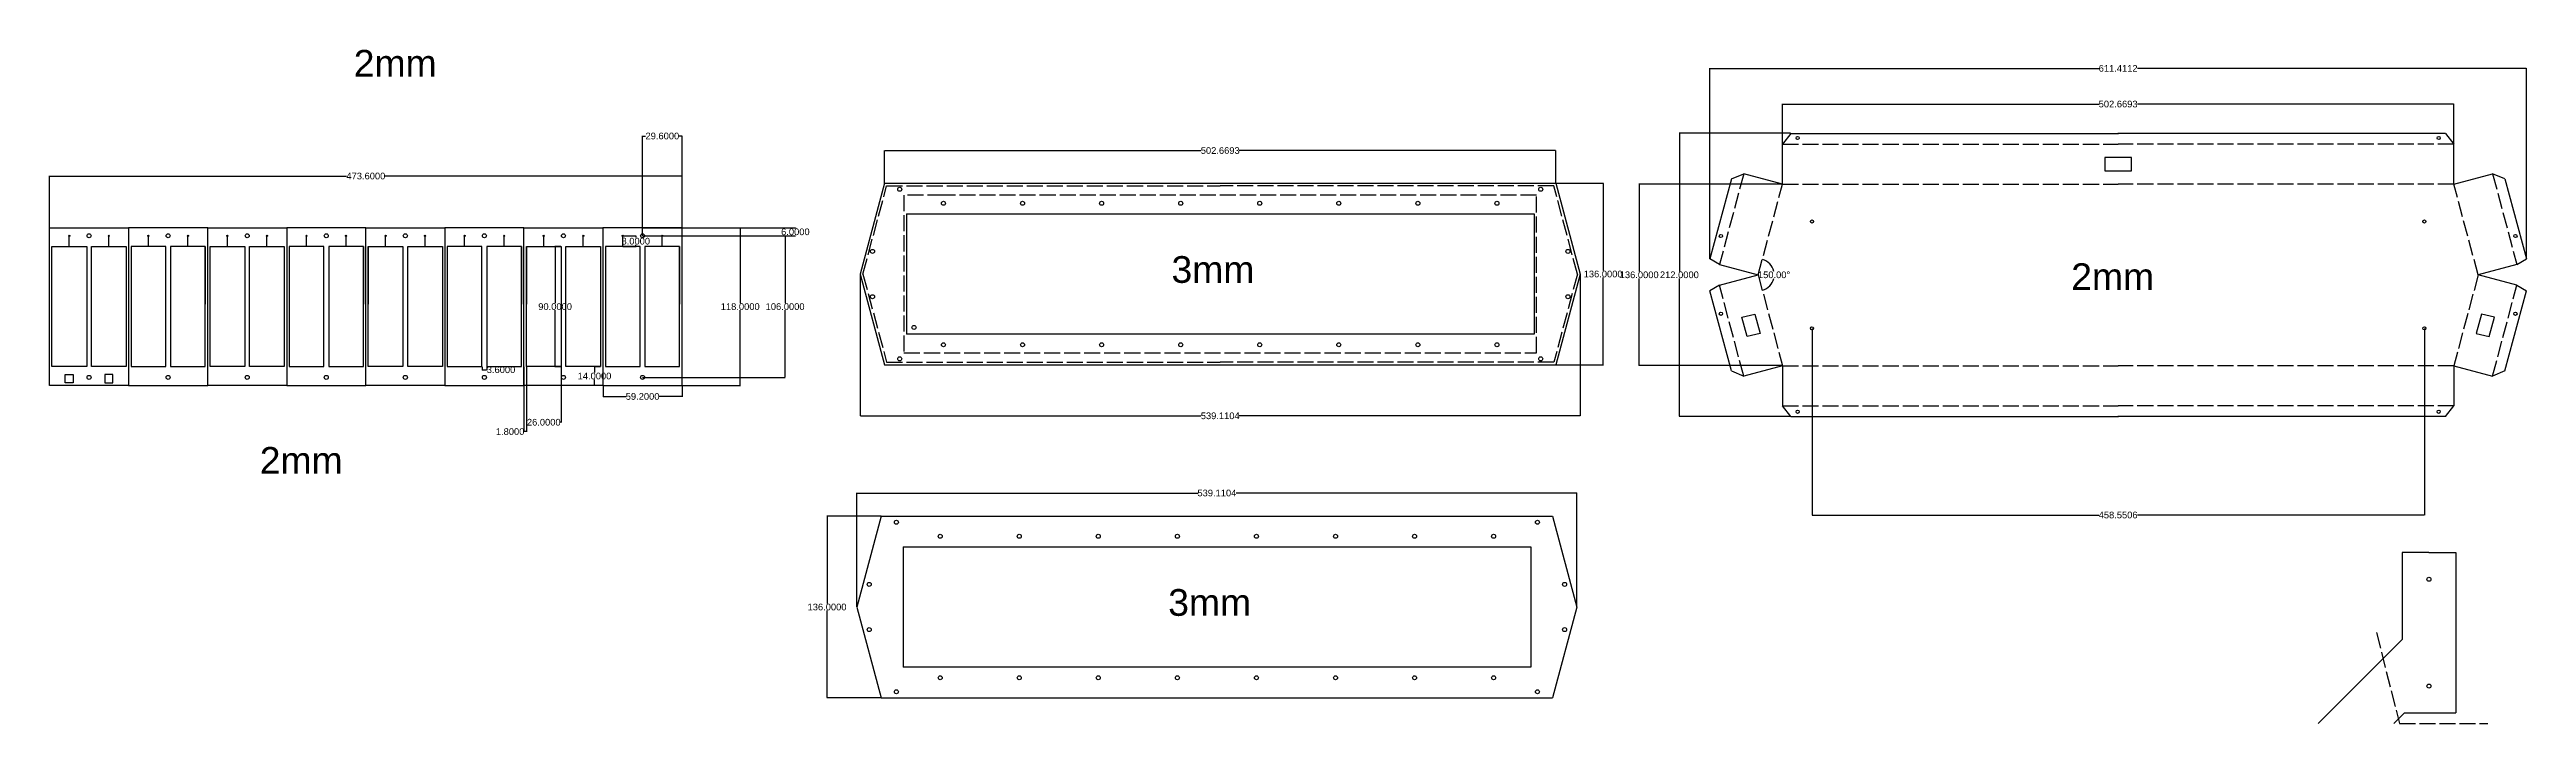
# Model space of a CAD drawing. Header units: inches. Extents: x 10703 to 14699, y 3470 to 5881.
# Drawn here: x 10703 to 12558, y 4432 to 4937 of the extents above; entities that cross this region are included whole.
import ezdxf

# ---------------------------------------------------------------- set-up
doc = ezdxf.new("R2010")
doc.units = ezdxf.units.IN
doc.header["$MEASUREMENT"] = 0
doc.linetypes.add('ACAD_ISO02W100', pattern=[15, 12, -3])
doc.layers.get('0').update_dxf_attribs({"true_color": 0xc2ced6})
doc.styles.get("Standard").update_dxf_attribs({"font": 'arial.ttf', "height": 5})
doc.dimstyles.get("Standard").update_dxf_attribs({"dimtxt": 5, "dimasz": 0.18, "dimexe": 0.18, "dimexo": 0.0625, "dimgap": 0.09, "dimtad": 0, "dimtih": 1, "dimtoh": 1, "dimdec": 4, "dimzin": 0, "dimdsep": 46, "dimtxsty": 'Standard', "dimcen": 0.09, "dimazin": 0, "dimtfac": 1, "dimtdec": 4, "dimtofl": 0, "dimtmove": 0, "dimatfit": 3, "dimfxl": 1, "dimtolj": 1, "dimtzin": 0, "dimarcsym": 0})

msp = doc.modelspace()

# ---------------------------------------------------------------- texts
at = {"char_height": 20, "attachment_point": 1}
for s, insert in [('2mm', (10930.93966, 4936.27361)), ('3mm', (11543.20383, 4781.81042)), ('2mm', (12216.86273, 4776.4647)), ('2mm', (10860.54865, 4638.85298)), ('3mm', (11540.73843, 4532.42167))]:
    msp.add_mtext_dynamic_manual_height_columns(s, width=178.0963449, gutter_width=1, heights=[0], dxfattribs=dict(at, insert=insert))

# ---------------------------------------------------------------- blocks, each defined once
blk = doc.blocks.new('*D15')
at = {"color": 0, "lineweight": -2, "transparency": 16777216}
for p, q in [((11176.8, 4803), (11220.5, 4803)), ((11220.3, 4802.9), (11220.3, 4746.7)), ((11220.3, 4685.2), (11220.3, 4741.4)), ((11176.8, 4685), (11220.5, 4685))]:
    blk.add_line(p, q, dxfattribs=at)
at = {"color": 0, "transparency": 16777216}
for points in [[(11220.3, 4802.9), (11220.3, 4802.9), (11220.3, 4803)], [(11220.3, 4685.2), (11220.3, 4685.2), (11220.3, 4685)]]:
    blk.add_solid(points, dxfattribs=at)
at = {"layer": 'Defpoints', "color": 0, "transparency": 16777216}
for p in [(11176.8, 4803), (11176.8, 4685), (11220.3, 4685)]:
    blk.add_point(p, dxfattribs=at)
at = {"color": 0, "transparency": 16777216, "insert": (11220.3, 4744), "char_height": 5, "attachment_point": 5}
blk.add_mtext('\\A1;118.0000', dxfattribs=at)
blk = doc.blocks.new('*D17')
at = {"color": 0, "lineweight": -2, "transparency": 16777216}
for p, q in [((10703.2, 4803.1), (10703.2, 4842)), ((10703.3, 4841.8), (10925.5, 4841.8)), ((11176.6, 4841.8), (10954.4, 4841.8)), ((11176.8, 4803.1), (11176.8, 4842))]:
    blk.add_line(p, q, dxfattribs=at)
at = {"color": 0, "transparency": 16777216}
for points in [[(10703.3, 4841.9), (10703.3, 4841.8), (10703.2, 4841.8)], [(11176.6, 4841.9), (11176.6, 4841.8), (11176.8, 4841.8)]]:
    blk.add_solid(points, dxfattribs=at)
at = {"layer": 'Defpoints', "color": 0, "transparency": 16777216}
for p in [(11176.8, 4841.8), (10703.2, 4803), (11176.8, 4803)]:
    blk.add_point(p, dxfattribs=at)
at = {"color": 0, "transparency": 16777216, "insert": (10940, 4841.8), "char_height": 5, "attachment_point": 5}
blk.add_mtext('\\A1;473.6000', dxfattribs=at)
blk = doc.blocks.new('*D19')
at = {"color": 0, "lineweight": -2, "transparency": 16777216}
for p, q in [((11147.2, 4803), (11261.8, 4803)), ((11147.2, 4797), (11261.8, 4797)), ((11261.6, 4802.9), (11261.6, 4802.7)), ((11261.6, 4797.2), (11261.6, 4797.4))]:
    blk.add_line(p, q, dxfattribs=at)
at = {"color": 0, "transparency": 16777216}
for points in [[(11261.5, 4802.9), (11261.6, 4802.9), (11261.6, 4803)], [(11261.5, 4797.2), (11261.6, 4797.2), (11261.6, 4797)]]:
    blk.add_solid(points, dxfattribs=at)
at = {"layer": 'Defpoints', "color": 0, "transparency": 16777216}
for p in [(11147.2, 4803), (11147.2, 4797), (11261.6, 4803)]:
    blk.add_point(p, dxfattribs=at)
at = {"color": 0, "transparency": 16777216, "insert": (11261.6, 4800), "char_height": 5, "attachment_point": 5}
blk.add_mtext('\\A1;6.0000', dxfattribs=at)
blk = doc.blocks.new('*D20')
at = {"color": 0, "lineweight": -2, "transparency": 16777216}
for p, q in [((11147.2, 4797.1), (11147.2, 4872)), ((11147.3, 4871.8), (11149.5, 4871.8)), ((11176.6, 4871.8), (11174.4, 4871.8)), ((11176.8, 4803.1), (11176.8, 4872))]:
    blk.add_line(p, q, dxfattribs=at)
at = {"color": 0, "transparency": 16777216}
for points in [[(11147.3, 4871.8), (11147.3, 4871.8), (11147.2, 4871.8)], [(11176.6, 4871.8), (11176.6, 4871.8), (11176.8, 4871.8)]]:
    blk.add_solid(points, dxfattribs=at)
at = {"layer": 'Defpoints', "color": 0, "transparency": 16777216}
for p in [(11176.8, 4871.8), (11147.2, 4797), (11176.8, 4803)]:
    blk.add_point(p, dxfattribs=at)
at = {"color": 0, "transparency": 16777216, "insert": (11162, 4871.8), "char_height": 5, "attachment_point": 5}
blk.add_mtext('\\A1;29.6000', dxfattribs=at)
blk = doc.blocks.new('*D46')
at = {"color": 0, "lineweight": -2, "transparency": 16777216}
for p, q in [((11147.2, 4797), (11254, 4797)), ((11253.9, 4796.9), (11253.9, 4746.7)), ((11253.9, 4691.2), (11253.9, 4741.4)), ((11147.2, 4691), (11254, 4691))]:
    blk.add_line(p, q, dxfattribs=at)
at = {"color": 0, "transparency": 16777216}
for points in [[(11253.8, 4796.9), (11253.9, 4796.9), (11253.9, 4797)], [(11253.8, 4691.2), (11253.9, 4691.2), (11253.9, 4691)]]:
    blk.add_solid(points, dxfattribs=at)
at = {"layer": 'Defpoints', "color": 0, "transparency": 16777216}
for p in [(11147.2, 4797), (11147.2, 4691), (11253.9, 4691)]:
    blk.add_point(p, dxfattribs=at)
at = {"color": 0, "transparency": 16777216, "insert": (11253.9, 4744), "char_height": 5, "attachment_point": 5}
blk.add_mtext('\\A1;106.0000', dxfattribs=at)
blk = doc.blocks.new('*D47')
at = {"color": 0, "lineweight": -2, "transparency": 16777216}
for p, q in [((11117.6, 4685), (11117.6, 4676.5)), ((11117.7, 4676.7), (11134.8, 4676.7)), ((11176.6, 4676.7), (11159.6, 4676.7)), ((11176.8, 4685), (11176.8, 4676.5))]:
    blk.add_line(p, q, dxfattribs=at)
at = {"color": 0, "transparency": 16777216}
for points in [[(11117.7, 4676.7), (11117.7, 4676.6), (11117.6, 4676.7)], [(11176.6, 4676.7), (11176.6, 4676.6), (11176.8, 4676.7)]]:
    blk.add_solid(points, dxfattribs=at)
at = {"layer": 'Defpoints', "color": 0, "transparency": 16777216}
for p in [(11117.6, 4685), (11176.8, 4685), (11176.8, 4676.7)]:
    blk.add_point(p, dxfattribs=at)
at = {"color": 0, "transparency": 16777216, "insert": (11147.2, 4676.7), "char_height": 5, "attachment_point": 5}
blk.add_mtext('\\A1;59.2000', dxfattribs=at)
blk = doc.blocks.new('*D48')
at = {"color": 0, "lineweight": -2, "transparency": 16777216}
for p, q in [((11058.4, 4699), (11058.4, 4650.2)), ((11060.2, 4699), (11060.2, 4650.2)), ((11058.4, 4650.4), (11058.2, 4650.4)), ((11060, 4650.4), (11058.5, 4650.4))]:
    blk.add_line(p, q, dxfattribs=at)
at = {"color": 0, "transparency": 16777216}
for points in [[(11058.5, 4650.4), (11058.5, 4650.4), (11058.4, 4650.4)], [(11060, 4650.4), (11060, 4650.4), (11060.2, 4650.4)]]:
    blk.add_solid(points, dxfattribs=at)
at = {"layer": 'Defpoints', "color": 0, "transparency": 16777216}
for p in [(11058.4, 4699), (11060.2, 4699), (11058.4, 4650.4)]:
    blk.add_point(p, dxfattribs=at)
at = {"color": 0, "transparency": 16777216, "insert": (11048, 4650.4), "char_height": 5, "attachment_point": 5}
blk.add_mtext('\\A1;1.8000', dxfattribs=at)
blk = doc.blocks.new('*D49')
at = {"color": 0, "lineweight": -2, "transparency": 16777216}
for p, q in [((11115.7, 4699), (11111, 4699)), ((11111.2, 4698.9), (11111.2, 4694.7)), ((11115.7, 4685), (11111, 4685)), ((11111.2, 4685.2), (11111.2, 4689.4))]:
    blk.add_line(p, q, dxfattribs=at)
at = {"color": 0, "transparency": 16777216}
for points in [[(11111.1, 4698.9), (11111.2, 4698.9), (11111.2, 4699)], [(11111.1, 4685.2), (11111.2, 4685.2), (11111.2, 4685)]]:
    blk.add_solid(points, dxfattribs=at)
at = {"layer": 'Defpoints', "color": 0, "transparency": 16777216}
for p in [(11115.8, 4699), (11111.2, 4685), (11115.8, 4685)]:
    blk.add_point(p, dxfattribs=at)
at = {"color": 0, "transparency": 16777216, "insert": (11111.2, 4692), "char_height": 5, "attachment_point": 5}
blk.add_mtext('\\A1;14.0000', dxfattribs=at)
blk = doc.blocks.new('*D50')
at = {"color": 0, "lineweight": -2, "transparency": 16777216}
for p, q in [((11060.2, 4699), (11060.2, 4657.3)), ((11086.2, 4699), (11086.2, 4657.3)), ((11060.3, 4657.4), (11060.7, 4657.4)), ((11086, 4657.4), (11085.6, 4657.4))]:
    blk.add_line(p, q, dxfattribs=at)
at = {"color": 0, "transparency": 16777216}
for points in [[(11060.3, 4657.5), (11060.3, 4657.4), (11060.2, 4657.4)], [(11086, 4657.5), (11086, 4657.4), (11086.2, 4657.4)]]:
    blk.add_solid(points, dxfattribs=at)
at = {"layer": 'Defpoints', "color": 0, "transparency": 16777216}
for p in [(11060.2, 4699), (11086.2, 4699), (11086.2, 4657.4)]:
    blk.add_point(p, dxfattribs=at)
at = {"color": 0, "transparency": 16777216, "insert": (11073.2, 4657.4), "char_height": 5, "attachment_point": 5}
blk.add_mtext('\\A1;26.0000', dxfattribs=at)
blk = doc.blocks.new('*D51')
at = {"color": 0, "lineweight": -2, "transparency": 16777216}
for p, q in [((11086.1, 4789), (11081.6, 4789)), ((11081.7, 4788.9), (11081.7, 4746.7)), ((11081.7, 4699.2), (11081.7, 4741.4)), ((11086.1, 4699), (11081.6, 4699))]:
    blk.add_line(p, q, dxfattribs=at)
at = {"color": 0, "transparency": 16777216}
for points in [[(11081.7, 4788.9), (11081.8, 4788.9), (11081.7, 4789)], [(11081.7, 4699.2), (11081.8, 4699.2), (11081.7, 4699)]]:
    blk.add_solid(points, dxfattribs=at)
at = {"layer": 'Defpoints', "color": 0, "transparency": 16777216}
for p in [(11086.2, 4789), (11081.7, 4699), (11086.2, 4699)]:
    blk.add_point(p, dxfattribs=at)
at = {"color": 0, "transparency": 16777216, "insert": (11081.7, 4744), "char_height": 5, "attachment_point": 5}
blk.add_mtext('\\A1;90.0000', dxfattribs=at)
blk = doc.blocks.new('*D53')
at = {"color": 0, "lineweight": -2, "transparency": 16777216}
for p, q in [((11132.4, 4797), (11142.3, 4797)), ((11132.4, 4789), (11142.3, 4789)), ((11142.1, 4796.9), (11142.1, 4795.7)), ((11142.1, 4789.2), (11142.1, 4790.4))]:
    blk.add_line(p, q, dxfattribs=at)
at = {"color": 0, "transparency": 16777216}
for points in [[(11142.1, 4796.9), (11142.2, 4796.9), (11142.1, 4797)], [(11142.1, 4789.2), (11142.2, 4789.2), (11142.1, 4789)]]:
    blk.add_solid(points, dxfattribs=at)
at = {"layer": 'Defpoints', "color": 0, "transparency": 16777216}
for p in [(11132.4, 4797), (11132.4, 4789), (11142.1, 4789)]:
    blk.add_point(p, dxfattribs=at)
at = {"color": 0, "transparency": 16777216, "insert": (11142.1, 4793), "char_height": 5, "attachment_point": 5}
blk.add_mtext('\\A1;8.0000', dxfattribs=at)
blk = doc.blocks.new('*D54')
at = {"color": 0, "lineweight": -2, "transparency": 16777216}
for p, q in [((11027, 4699), (11027, 4696.5)), ((11027.1, 4696.7), (11030.4, 4696.7)), ((11030.6, 4699), (11030.6, 4696.5)), ((11030.6, 4696.7), (11030.7, 4696.7))]:
    blk.add_line(p, q, dxfattribs=at)
at = {"color": 0, "transparency": 16777216}
for points in [[(11027.1, 4696.7), (11027.1, 4696.6), (11027, 4696.7)], [(11030.4, 4696.7), (11030.4, 4696.6), (11030.6, 4696.7)]]:
    blk.add_solid(points, dxfattribs=at)
at = {"layer": 'Defpoints', "color": 0, "transparency": 16777216}
for p in [(11027, 4699), (11030.6, 4699), (11030.6, 4696.7)]:
    blk.add_point(p, dxfattribs=at)
at = {"color": 0, "transparency": 16777216, "insert": (11041.2, 4696.7), "char_height": 5, "attachment_point": 5}
blk.add_mtext('\\A1;3.6000', dxfattribs=at)
blk = doc.blocks.new('*D55')
at = {"color": 0, "lineweight": -2, "transparency": 16777216}
for p, q in [((11328.4, 4836.5), (11328.4, 4861)), ((11328.5, 4860.9), (11565.3, 4860.9)), ((11830.8, 4860.9), (11594, 4860.9)), ((11831, 4836.5), (11831, 4861))]:
    blk.add_line(p, q, dxfattribs=at)
at = {"color": 0, "transparency": 16777216}
for points in [[(11328.5, 4860.9), (11328.5, 4860.8), (11328.4, 4860.9)], [(11830.8, 4860.9), (11830.8, 4860.8), (11831, 4860.9)]]:
    blk.add_solid(points, dxfattribs=at)
at = {"layer": 'Defpoints', "color": 0, "transparency": 16777216}
for p in [(11831, 4860.9), (11328.4, 4836.4), (11831, 4836.4)]:
    blk.add_point(p, dxfattribs=at)
at = {"color": 0, "transparency": 16777216, "insert": (11579.7, 4860.9), "char_height": 5, "attachment_point": 5}
blk.add_mtext('\\A1;502.6693', dxfattribs=at)
blk = doc.blocks.new('*D56')
at = {"color": 0, "lineweight": -2, "transparency": 16777216}
for p, q in [((11831.1, 4836.4), (11866.6, 4836.4)), ((11866.4, 4836.2), (11866.4, 4771)), ((11866.4, 4700.6), (11866.4, 4765.8)), ((11831.1, 4700.4), (11866.6, 4700.4))]:
    blk.add_line(p, q, dxfattribs=at)
at = {"color": 0, "transparency": 16777216}
for points in [[(11866.4, 4836.2), (11866.4, 4836.2), (11866.4, 4836.4)], [(11866.4, 4700.6), (11866.4, 4700.6), (11866.4, 4700.4)]]:
    blk.add_solid(points, dxfattribs=at)
at = {"layer": 'Defpoints', "color": 0, "transparency": 16777216}
for p in [(11831, 4836.4), (11831, 4700.4), (11866.4, 4700.4)]:
    blk.add_point(p, dxfattribs=at)
at = {"color": 0, "transparency": 16777216, "insert": (11866.4, 4768.4), "char_height": 5, "attachment_point": 5}
blk.add_mtext('\\A1;136.0000', dxfattribs=at)
blk = doc.blocks.new('*D57')
at = {"color": 0, "lineweight": -2, "transparency": 16777216}
for p, q in [((11310.1, 4768.3), (11310.1, 4662.1)), ((11849.2, 4768.3), (11849.2, 4662.1)), ((11310.3, 4662.2), (11565.3, 4662.2)), ((11849.1, 4662.2), (11594, 4662.2))]:
    blk.add_line(p, q, dxfattribs=at)
at = {"color": 0, "transparency": 16777216}
for points in [[(11310.3, 4662.3), (11310.3, 4662.2), (11310.1, 4662.2)], [(11849.1, 4662.3), (11849.1, 4662.2), (11849.2, 4662.2)]]:
    blk.add_solid(points, dxfattribs=at)
at = {"layer": 'Defpoints', "color": 0, "transparency": 16777216}
for p in [(11310.1, 4768.4), (11849.2, 4768.4), (11310.1, 4662.2)]:
    blk.add_point(p, dxfattribs=at)
at = {"color": 0, "transparency": 16777216, "insert": (11579.7, 4662.2), "char_height": 5, "attachment_point": 5}
blk.add_mtext('\\A1;539.1104', dxfattribs=at)
blk = doc.blocks.new('*D58')
at = {"color": 0, "lineweight": -2, "transparency": 16777216}
for p, q in [((11307.7, 4519.1), (11307.7, 4604.6)), ((11307.8, 4604.4), (11562.9, 4604.4)), ((11846.6, 4604.4), (11591.6, 4604.4)), ((11846.8, 4519.1), (11846.8, 4604.6))]:
    blk.add_line(p, q, dxfattribs=at)
at = {"color": 0, "transparency": 16777216}
for points in [[(11307.8, 4604.5), (11307.8, 4604.4), (11307.7, 4604.4)], [(11846.6, 4604.5), (11846.6, 4604.4), (11846.8, 4604.4)]]:
    blk.add_solid(points, dxfattribs=at)
at = {"layer": 'Defpoints', "color": 0, "transparency": 16777216}
for p in [(11307.7, 4604.4), (11307.7, 4519), (11846.8, 4519)]:
    blk.add_point(p, dxfattribs=at)
at = {"color": 0, "transparency": 16777216, "insert": (11577.2, 4604.4), "char_height": 5, "attachment_point": 5}
blk.add_mtext('\\A1;539.1104', dxfattribs=at)
blk = doc.blocks.new('*D59')
at = {"color": 0, "lineweight": -2, "transparency": 16777216}
for p, q in [((11325.8, 4587), (11285.1, 4587)), ((11285.3, 4586.8), (11285.3, 4521.7)), ((11285.3, 4451.2), (11285.3, 4516.4)), ((11325.8, 4451), (11285.1, 4451))]:
    blk.add_line(p, q, dxfattribs=at)
at = {"color": 0, "transparency": 16777216}
for points in [[(11285.2, 4586.8), (11285.3, 4586.8), (11285.3, 4587)], [(11285.2, 4451.2), (11285.3, 4451.2), (11285.3, 4451)]]:
    blk.add_solid(points, dxfattribs=at)
at = {"layer": 'Defpoints', "color": 0, "transparency": 16777216}
for p in [(11325.9, 4587), (11285.3, 4451), (11325.9, 4451)]:
    blk.add_point(p, dxfattribs=at)
at = {"color": 0, "transparency": 16777216, "insert": (11285.3, 4519), "char_height": 5, "attachment_point": 5}
blk.add_mtext('\\A1;136.0000', dxfattribs=at)
blk = doc.blocks.new('*D60')
at = {"color": 0, "lineweight": -2, "transparency": 16777216}
for p, q in [((11946.3, 4779.7), (11946.3, 4922.6)), ((11946.5, 4922.4), (12237.7, 4922.4)), ((12557.6, 4922.4), (12266.4, 4922.4)), ((12557.7, 4779.7), (12557.7, 4922.6))]:
    blk.add_line(p, q, dxfattribs=at)
at = {"color": 0, "transparency": 16777216}
for points in [[(11946.5, 4922.4), (11946.5, 4922.4), (11946.3, 4922.4)], [(12557.6, 4922.4), (12557.6, 4922.4), (12557.7, 4922.4)]]:
    blk.add_solid(points, dxfattribs=at)
at = {"layer": 'Defpoints', "color": 0, "transparency": 16777216}
for p in [(12557.7, 4922.4), (11946.3, 4779.7), (12557.7, 4779.7)]:
    blk.add_point(p, dxfattribs=at)
at = {"color": 0, "transparency": 16777216, "insert": (12252, 4922.4), "char_height": 5, "attachment_point": 5}
blk.add_mtext('\\A1;611.4112', dxfattribs=at)
blk = doc.blocks.new('*D61')
at = {"color": 0, "lineweight": -2, "transparency": 16777216}
for p, q in [((12006.8, 4873.8), (11923.3, 4873.8)), ((11923.5, 4873.6), (11923.5, 4770.4)), ((11923.5, 4662), (11923.5, 4765.1)), ((12006.8, 4661.8), (11923.3, 4661.8))]:
    blk.add_line(p, q, dxfattribs=at)
at = {"color": 0, "transparency": 16777216}
for points in [[(11923.5, 4873.6), (11923.5, 4873.6), (11923.5, 4873.8)], [(11923.5, 4662), (11923.5, 4662), (11923.5, 4661.8)]]:
    blk.add_solid(points, dxfattribs=at)
at = {"layer": 'Defpoints', "color": 0, "transparency": 16777216}
for p in [(11923.5, 4873.8), (12006.8, 4873.8), (12006.8, 4661.8)]:
    blk.add_point(p, dxfattribs=at)
at = {"color": 0, "transparency": 16777216, "insert": (11923.5, 4767.8), "char_height": 5, "attachment_point": 5}
blk.add_mtext('\\A1;212.0000', dxfattribs=at)
blk = doc.blocks.new('*D62')
at = {"color": 0, "lineweight": -2, "transparency": 16777216}
for start, end in [(12.8084, 74.1349), (285.8651, 347.1916)]:
    blk.add_arc((11982.5, 4767.8), 11.9, start, end, dxfattribs=at)
at = {"color": 0, "transparency": 16777216}
for points in [[(11985.7, 4779.2), (11985.7, 4779.3), (11985.6, 4779.3)], [(11985.7, 4756.3), (11985.7, 4756.3), (11985.6, 4756.3)]]:
    blk.add_solid(points, dxfattribs=at)
at = {"layer": 'Defpoints', "color": 0, "transparency": 16777216}
for p in [(12000.7, 4835.8), (11982.5, 4767.8), (11982.5, 4767.8), (11993.3, 4762.7), (12000.7, 4699.8)]:
    blk.add_point(p, dxfattribs=at)
at = {"color": 0, "transparency": 16777216, "insert": (11994.4, 4767.8), "char_height": 5, "attachment_point": 5}
blk.add_mtext('\\A1;150.00°', dxfattribs=at)
blk = doc.blocks.new('*D68')
at = {"color": 0, "lineweight": -2, "transparency": 16777216}
for p, q in [((12000.7, 4835.8), (12000.7, 4895.9)), ((12000.9, 4895.7), (12237.7, 4895.7)), ((12503.2, 4895.7), (12266.4, 4895.7)), ((12503.4, 4835.8), (12503.4, 4895.9))]:
    blk.add_line(p, q, dxfattribs=at)
at = {"color": 0, "transparency": 16777216}
for points in [[(12000.9, 4895.8), (12000.9, 4895.7), (12000.7, 4895.7)], [(12503.2, 4895.8), (12503.2, 4895.7), (12503.4, 4895.7)]]:
    blk.add_solid(points, dxfattribs=at)
at = {"layer": 'Defpoints', "color": 0, "transparency": 16777216}
for p in [(12503.4, 4895.7), (12000.7, 4835.8), (12503.4, 4835.8)]:
    blk.add_point(p, dxfattribs=at)
at = {"color": 0, "transparency": 16777216, "insert": (12252, 4895.7), "char_height": 5, "attachment_point": 5}
blk.add_mtext('\\A1;502.6693', dxfattribs=at)
blk = doc.blocks.new('*D69')
at = {"color": 0, "lineweight": -2, "transparency": 16777216}
for p, q in [((12000.6, 4835.8), (11893.2, 4835.8)), ((11893.4, 4835.6), (11893.4, 4770.4)), ((11893.4, 4700), (11893.4, 4765.1)), ((12000.6, 4699.8), (11893.2, 4699.8))]:
    blk.add_line(p, q, dxfattribs=at)
at = {"color": 0, "transparency": 16777216}
for points in [[(11893.4, 4835.6), (11893.4, 4835.6), (11893.4, 4835.8)], [(11893.4, 4700), (11893.4, 4700), (11893.4, 4699.8)]]:
    blk.add_solid(points, dxfattribs=at)
at = {"layer": 'Defpoints', "color": 0, "transparency": 16777216}
for p in [(12000.7, 4835.8), (11893.4, 4699.8), (12000.7, 4699.8)]:
    blk.add_point(p, dxfattribs=at)
at = {"color": 0, "transparency": 16777216, "insert": (11893.4, 4767.8), "char_height": 5, "attachment_point": 5}
blk.add_mtext('\\A1;136.0000', dxfattribs=at)
blk = doc.blocks.new('*D70')
at = {"color": 0, "lineweight": -2, "transparency": 16777216}
for p, q in [((12022.8, 4727.7), (12022.8, 4587.7)), ((12481.3, 4727.7), (12481.3, 4587.7)), ((12022.9, 4587.9), (12237.6, 4587.9)), ((12481.1, 4587.9), (12266.5, 4587.9))]:
    blk.add_line(p, q, dxfattribs=at)
at = {"color": 0, "transparency": 16777216}
for points in [[(12022.9, 4587.9), (12022.9, 4587.8), (12022.8, 4587.9)], [(12481.1, 4587.9), (12481.1, 4587.8), (12481.3, 4587.9)]]:
    blk.add_solid(points, dxfattribs=at)
at = {"layer": 'Defpoints', "color": 0, "transparency": 16777216}
for p in [(12022.8, 4727.8), (12481.3, 4727.8), (12481.3, 4587.9)]:
    blk.add_point(p, dxfattribs=at)
at = {"color": 0, "transparency": 16777216, "insert": (12252, 4587.9), "char_height": 5, "attachment_point": 5}
blk.add_mtext('\\A1;458.5506', dxfattribs=at)

# ---------------------------------------------------------------- dimensions: what is measured, and where the dimension line sits
for base, p1, p2, picture, middle in [((12557.73978, 4922.39664), (11946.32861, 4779.68095), (12557.73978, 4779.68095), '*D60', (12252.0342, 4922.39664)), ((12503.36885, 4895.72771), (12000.69954, 4835.7753), (12503.36885, 4835.7753), '*D68', (12252.0342, 4895.72771)), ((11176.75504, 4871.81422), (11147.15504, 4797.04418), (11176.75504, 4803.04418), '*D20', (11161.95504, 4871.81422)), ((11176.75504, 4841.82408), (10703.15504, 4803.04418), (11176.75504, 4803.04418), '*D17', (10939.95504, 4841.82408)), ((11310.13429, 4662.24428), (11849.24469, 4768.40262), (11310.13429, 4768.40262), '*D57', (11579.68949, 4662.24428)), ((12481.30952, 4587.86923), (12022.75888, 4727.7753), (12481.30952, 4727.7753), '*D70', (12252.0342, 4587.86923)), ((11030.55504, 4696.67608), (11026.95504, 4699.04418), (11030.55504, 4699.04418), '*D54', (11041.19338, 4696.67608)), ((11058.35504, 4650.40338), (11060.15504, 4699.04418), (11058.35504, 4699.04418), '*D48', (11047.95032, 4650.40338)), ((11086.15504, 4657.44838), (11060.15504, 4699.04418), (11086.15504, 4699.04418), '*D50', (11073.15504, 4657.44838)), ((11176.75504, 4676.67016), (11117.55504, 4685.04418), (11176.75504, 4685.04418), '*D47', (11147.15504, 4676.67016)), ((11307.66889, 4604.43036), (11846.77929, 4519.01387), (11307.66889, 4519.01387), '*D58', (11577.22409, 4604.43036))]:
    dim = msp.add_linear_dim(base=base, p1=p1, p2=p2, dimstyle='Standard')
    dim.commit()
    dim.dimension.update_dxf_attribs({"geometry": picture, "text_midpoint": middle})
dim = msp.add_aligned_dim(p1=(11328.35484, 4836.40262), p2=(11831.02415, 4836.40262), distance=24.46021, dimstyle='Standard')
dim.commit()
dim.dimension.update_dxf_attribs({"geometry": '*D55', "text_midpoint": (11579.68949, 4860.86283)})
for base, p1, p2, picture, middle in [((11923.49335, 4873.7753), (12006.83816, 4661.7753), (12006.83816, 4873.7753), '*D61', (11923.49335, 4767.7753)), ((11866.40431, 4700.40262), (11831.02415, 4836.40262), (11831.02415, 4700.40262), '*D56', (11866.40431, 4768.40262)), ((11893.41626, 4699.7753), (12000.69954, 4835.7753), (12000.69954, 4699.7753), '*D69', (11893.41626, 4767.7753)), ((11081.73032, 4699.04418), (11086.15504, 4789.04418), (11086.15504, 4699.04418), '*D51', (11081.73032, 4744.04418)), ((11142.12288, 4789.04418), (11132.35504, 4797.04418), (11132.35504, 4789.04418), '*D53', (11142.12288, 4793.04418)), ((11261.57412, 4803.04418), (11147.15504, 4797.04418), (11147.15504, 4803.04418), '*D19', (11261.57412, 4800.04418)), ((11220.31676, 4685.04418), (11176.75504, 4803.04418), (11176.75504, 4685.04418), '*D15', (11220.31676, 4744.04418)), ((11111.17905, 4685.04418), (11115.75504, 4699.04418), (11115.75504, 4685.04418), '*D49', (11111.17905, 4692.04418)), ((11285.26595, 4451.01387), (11325.88944, 4587.01387), (11325.88944, 4451.01387), '*D59', (11285.26595, 4519.01387))]:
    dim = msp.add_linear_dim(base=base, p1=p1, p2=p2, angle=90, dimstyle='Standard')
    dim.commit()
    dim.dimension.update_dxf_attribs({"geometry": picture, "text_midpoint": middle})
dim = msp.add_angular_dim_2l(base=(11993.28341, 4762.73712), line1=((11982.479, 4767.7753), (12000.69954, 4699.7753)), line2=((11982.479, 4767.7753), (12000.69954, 4835.7753)), dimstyle='Standard')
dim.commit()
dim.dimension.update_dxf_attribs({"geometry": '*D62', "text_midpoint": (11994.40035, 4767.7753)})
dim = msp.add_linear_dim(base=(11253.85382, 4691.04418), p1=(11147.15504, 4797.04418), p2=(11147.15504, 4691.04418), angle=90, dimstyle='Standard')
dim.commit()
dim.dimension.update_dxf_attribs({"geometry": '*D46', "text_midpoint": (11253.85382, 4744.04418), "dimtype": 160})

# ---------------------------------------------------------------- linework, layer by layer
for p, q in [((12006.83816, 4873.7753), (12000.69954, 4865.7753)), ((12006.83816, 4873.7753), (12007.41234, 4873.7753)), ((12006.83816, 4873.7753), (12252.32126, 4873.7753)), ((12007.41234, 4873.7753), (12007.41234, 4873.7753)), ((12497.23024, 4873.7753), (12251.74714, 4873.7753)), ((12496.65606, 4873.7753), (12496.65606, 4873.7753)), ((12497.23024, 4873.7753), (12496.65606, 4873.7753)), ((12497.23024, 4873.7753), (12503.36885, 4865.7753)), ((11962.40557, 4839.68098), (11971.72177, 4843.53987)), ((12262.0342, 4855.7753), (12242.0342, 4855.7753)), ((12242.0342, 4855.7753), (12242.0342, 4845.7753)), ((12242.0342, 4845.7753), (12252.0342, 4845.7753)), ((12252.0342, 4845.7753), (12262.0342, 4845.7753)), ((12262.0342, 4845.7753), (12262.0342, 4855.7753)), ((12541.66282, 4839.68098), (12532.34663, 4843.53987)), ((11328.35484, 4836.40262), (11310.13429, 4768.40262)), ((11328.35484, 4836.40262), (11831.02415, 4836.40262)), ((11831.02415, 4836.40262), (11849.24469, 4768.40262)), ((11962.40557, 4839.68098), (11946.32861, 4779.68095)), ((12541.66282, 4839.68098), (12557.73978, 4779.68095)), ((11344.68949, 4813.40262), (11344.68949, 4723.40262)), ((11344.68949, 4813.40262), (11814.68949, 4813.40262)), ((11344.68949, 4813.40262), (11372.48949, 4813.40262)), ((11372.48949, 4813.40262), (11431.68949, 4813.40262)), ((11814.68949, 4813.40262), (11814.68949, 4723.40262)), ((10790.15504, 4789.04418), (10764.15504, 4789.04418)), ((10819.75504, 4789.04418), (10793.75504, 4789.04418)), ((10819.75504, 4789.04418), (10819.75504, 4745.84418)), ((10908.55504, 4789.04418), (10882.55504, 4789.04418)), ((10938.15504, 4789.04418), (10912.15504, 4789.04418)), ((10938.15504, 4789.04418), (10938.15504, 4745.84418)), ((10941.75504, 4789.04418), (10967.75504, 4789.04418)), ((10941.75504, 4789.04418), (10941.75504, 4745.84418)), ((10971.35504, 4789.04418), (10997.35504, 4789.04418)), ((11026.95504, 4789.04418), (11000.95504, 4789.04418)), ((11056.55504, 4789.04418), (11030.55504, 4789.04418)), ((11056.55504, 4789.04418), (11056.55504, 4745.84418)), ((11060.15504, 4789.04418), (11086.15504, 4789.04418)), ((11060.15504, 4789.04418), (11060.15504, 4745.84418)), ((11089.75504, 4789.04418), (11115.75504, 4789.04418)), ((11145.35504, 4789.04418), (11119.35504, 4789.04418)), ((11174.95504, 4789.04418), (11148.95504, 4789.04418)), ((11174.95504, 4789.04418), (11174.95504, 4745.84418)), ((11310.13429, 4768.40262), (11328.35484, 4700.40262)), ((11849.24469, 4768.40262), (11831.02415, 4700.40262)), ((11953.50123, 4775.53987), (11946.32861, 4779.68095)), ((12550.56717, 4775.53987), (12557.73978, 4779.68095)), ((11953.50123, 4760.01073), (11946.32861, 4755.86965)), ((11962.40557, 4695.86962), (11946.32861, 4755.86965)), ((12541.66282, 4695.86962), (12557.73978, 4755.86965)), ((12550.56717, 4760.01073), (12557.73978, 4755.86965)), ((11970.30672, 4736.02303), (11979.98887, 4738.43155)), ((11974.16544, 4721.52785), (11970.30672, 4736.02303)), ((11979.98887, 4738.43155), (11983.87116, 4723.94266)), ((12524.07953, 4738.43155), (12520.19724, 4723.94266)), ((12533.76168, 4736.02303), (12524.07953, 4738.43155)), ((12529.90296, 4721.52785), (12533.76168, 4736.02303)), ((11814.68949, 4723.40262), (11344.68949, 4723.40262)), ((11983.87116, 4723.94266), (11974.16544, 4721.52785)), ((12520.19724, 4723.94266), (12529.90296, 4721.52785)), ((10714.95504, 4687.04418), (10714.95504, 4693.04418)), ((10714.95504, 4693.04418), (10717.95504, 4693.04418)), ((10717.95504, 4693.04418), (10720.95504, 4693.04418)), ((10720.95504, 4693.04418), (10720.95504, 4687.04418)), ((10747.55504, 4693.04418), (10744.55504, 4693.04418)), ((10744.55504, 4693.04418), (10744.55504, 4687.04418)), ((10750.55504, 4693.04418), (10747.55504, 4693.04418)), ((10750.55504, 4687.04418), (10750.55504, 4693.04418)), ((11328.35484, 4700.40262), (11831.02415, 4700.40262)), ((11962.40557, 4695.86962), (11971.72177, 4692.01073)), ((12541.66282, 4695.86962), (12532.34663, 4692.01073)), ((10720.95504, 4687.04418), (10714.95504, 4687.04418)), ((10744.55504, 4687.04418), (10750.55504, 4687.04418)), ((12006.83816, 4661.7753), (12000.69954, 4669.7753)), ((12006.83816, 4661.7753), (12007.41234, 4661.7753)), ((12006.83816, 4661.7753), (12252.32126, 4661.7753)), ((12007.41234, 4661.7753), (12007.41234, 4661.7753)), ((12497.23024, 4661.7753), (12251.74714, 4661.7753)), ((12496.65606, 4661.7753), (12496.65606, 4661.7753)), ((12497.23024, 4661.7753), (12496.65606, 4661.7753)), ((12497.23024, 4661.7753), (12503.36885, 4669.7753)), ((11325.88944, 4587.01387), (11307.66889, 4519.01387)), ((11325.88944, 4587.01387), (11828.55874, 4587.01387)), ((11828.55874, 4587.01387), (11846.77929, 4519.01387)), ((11342.22409, 4564.01387), (11342.22409, 4474.01387)), ((11342.22409, 4564.01387), (11812.22409, 4564.01387)), ((11342.22409, 4564.01387), (11370.02409, 4564.01387)), ((11370.02409, 4564.01387), (11429.22409, 4564.01387)), ((11812.22409, 4564.01387), (11812.22409, 4474.01387)), ((12484.74203, 4559.78994), (12464.74203, 4559.78994)), ((12464.74203, 4559.78994), (12464.74203, 4494.71084)), ((12484.74203, 4559.78994), (12504.74203, 4559.78994)), ((12504.74203, 4559.78994), (12504.74203, 4539.78994)), ((12504.74203, 4539.78994), (12504.74203, 4479.78994)), ((11307.66889, 4519.01387), (11325.88944, 4451.01387)), ((11846.77929, 4519.01387), (11828.55874, 4451.01387)), ((12449.82113, 4479.78994), (12464.74203, 4494.71084)), ((11812.22409, 4474.01387), (11342.22409, 4474.01387)), ((12449.82113, 4479.78994), (12401.82113, 4431.78994)), ((12504.74203, 4479.78994), (12504.74203, 4439.78994)), ((11325.88944, 4451.01387), (11828.55874, 4451.01387)), ((12466.38967, 4439.78994), (12458.38967, 4431.78994)), ((12466.38967, 4439.78994), (12504.74203, 4439.78994))]:
    msp.add_line(p, q)
at = {"color": 4}
for p, q in [((12000.69954, 4835.7753), (12000.69954, 4865.7753)), ((12503.36885, 4835.7753), (12503.36885, 4865.7753)), ((12000.69954, 4835.7753), (11971.72177, 4843.53987)), ((12503.36885, 4835.7753), (12532.34663, 4843.53987)), ((11953.50123, 4775.53987), (11982.479, 4767.7753)), ((11953.50123, 4760.01073), (11982.479, 4767.7753)), ((12550.56717, 4775.53987), (12521.5894, 4767.7753)), ((12550.56717, 4760.01073), (12521.5894, 4767.7753)), ((12000.69954, 4699.7753), (11971.72177, 4692.01073)), ((12000.69954, 4699.7753), (12000.69954, 4669.7753)), ((12503.36885, 4699.7753), (12532.34663, 4692.01073)), ((12503.36885, 4699.7753), (12503.36885, 4669.7753))]:
    msp.add_line(p, q, dxfattribs=at)
at = {"color": 2, "linetype": 'ACAD_ISO02W100'}
for p, q in [((12000.69954, 4865.7753), (12252.0342, 4865.7753)), ((12503.36885, 4865.7753), (12252.0342, 4865.7753)), ((11971.72177, 4843.53987), (11953.50123, 4775.53987)), ((12532.34663, 4843.53987), (12550.56717, 4775.53987)), ((11372.48949, 4827.40262), (11342.88949, 4827.40262)), ((11342.88949, 4827.40262), (11342.88949, 4709.40262)), ((11816.48949, 4827.40262), (11372.48949, 4827.40262)), ((11816.48949, 4709.40262), (11816.48949, 4827.40262)), ((11982.479, 4767.7753), (12000.69954, 4835.7753)), ((12000.69954, 4835.7753), (12252.0342, 4835.7753)), ((12503.36885, 4835.7753), (12252.0342, 4835.7753)), ((12521.5894, 4767.7753), (12503.36885, 4835.7753)), ((11982.479, 4767.7753), (12000.69954, 4699.7753)), ((12521.5894, 4767.7753), (12503.36885, 4699.7753)), ((11971.72177, 4692.01073), (11953.50123, 4760.01073)), ((12532.34663, 4692.01073), (12550.56717, 4760.01073)), ((11342.88949, 4709.40262), (11816.48949, 4709.40262)), ((12000.69954, 4699.7753), (12252.0342, 4699.7753)), ((12503.36885, 4699.7753), (12252.0342, 4699.7753)), ((12000.69954, 4669.7753), (12252.0342, 4669.7753)), ((12503.36885, 4669.7753), (12252.0342, 4669.7753)), ((12445.42328, 4499.84867), (12462.68273, 4431.78994)), ((12462.68273, 4431.78994), (12528.92313, 4431.78994))]:
    msp.add_line(p, q, dxfattribs=at)
at = {"color": 4, "linetype": 'ACAD_ISO02W100'}
for p, q in [((11312.20484, 4768.40262), (11329.88949, 4834.40262)), ((11329.88949, 4834.40262), (11579.68949, 4834.40262)), ((11829.48949, 4834.40262), (11579.68949, 4834.40262)), ((11847.17414, 4768.40262), (11829.48949, 4834.40262)), ((11312.20484, 4768.40262), (11329.88949, 4702.40262)), ((11847.17414, 4768.40262), (11829.48949, 4702.40262)), ((11329.88949, 4702.40262), (11579.68949, 4702.40262)), ((11829.48949, 4702.40262), (11579.68949, 4702.40262))]:
    msp.add_line(p, q, dxfattribs=at)
at = {"color": 114}
for p, q in [((10703.15504, 4685.04418), (10703.15504, 4803.04418)), ((10717.95504, 4789.04418), (10717.95504, 4797.04418)), ((10747.55504, 4789.04418), (10747.55504, 4797.04418)), ((10762.35504, 4789.04418), (10762.35504, 4685.04418)), ((10762.35504, 4789.04418), (10762.35504, 4685.04418)), ((10777.15504, 4789.04418), (10777.15504, 4797.04418)), ((10806.75504, 4789.04418), (10806.75504, 4797.04418)), ((10821.55504, 4685.04418), (10821.55504, 4803.04418)), ((10821.55504, 4685.04418), (10821.55504, 4803.04418)), ((10836.35504, 4789.04418), (10836.35504, 4797.04418)), ((10865.95504, 4789.04418), (10865.95504, 4797.04418)), ((10880.75504, 4789.04418), (10880.75504, 4685.04418)), ((10880.75504, 4789.04418), (10880.75504, 4685.04418)), ((10895.55504, 4789.04418), (10895.55504, 4797.04418)), ((10925.15504, 4789.04418), (10925.15504, 4797.04418)), ((10939.95504, 4685.04418), (10939.95504, 4803.04418)), ((10939.95504, 4685.04418), (10939.95504, 4803.04418)), ((10954.75504, 4789.04418), (10954.75504, 4797.04418)), ((10984.35504, 4789.04418), (10984.35504, 4797.04418)), ((10999.15504, 4789.04418), (10999.15504, 4685.04418)), ((10999.15504, 4789.04418), (10999.15504, 4685.04418)), ((11013.95504, 4789.04418), (11013.95504, 4797.04418)), ((11043.55504, 4789.04418), (11043.55504, 4797.04418)), ((11058.35504, 4685.04418), (11058.35504, 4803.04418)), ((11058.35504, 4685.04418), (11058.35504, 4803.04418)), ((11073.15504, 4789.04418), (11073.15504, 4797.04418)), ((11102.75504, 4789.04418), (11102.75504, 4797.04418)), ((11117.55504, 4789.04418), (11117.55504, 4685.04418)), ((11117.55504, 4789.04418), (11117.55504, 4685.04418)), ((11132.35504, 4789.04418), (11132.35504, 4797.04418)), ((11161.95504, 4789.04418), (11161.95504, 4797.04418)), ((11176.75504, 4685.04418), (11176.75504, 4803.04418))]:
    msp.add_line(p, q, dxfattribs=at)
for points in [[(10703.15504, 4803.04418), (10762.35504, 4803.04418), (10762.35504, 4685.04418), (10703.15504, 4685.04418)], [(10821.55504, 4803.04418), (10762.35504, 4803.04418), (10762.35504, 4685.04418), (10821.55504, 4685.04418)], [(10821.55504, 4803.04418), (10880.75504, 4803.04418), (10880.75504, 4685.04418), (10821.55504, 4685.04418)], [(10939.95504, 4803.04418), (10880.75504, 4803.04418), (10880.75504, 4685.04418), (10939.95504, 4685.04418)], [(10939.95504, 4803.04418), (10999.15504, 4803.04418), (10999.15504, 4685.04418), (10939.95504, 4685.04418)], [(11058.35504, 4803.04418), (10999.15504, 4803.04418), (10999.15504, 4685.04418), (11058.35504, 4685.04418)], [(11058.35504, 4803.04418), (11117.55504, 4803.04418), (11117.55504, 4685.04418), (11058.35504, 4685.04418)], [(11176.75504, 4803.04418), (11117.55504, 4803.04418), (11117.55504, 4685.04418), (11176.75504, 4685.04418)]]:
    msp.add_lwpolyline(points, dxfattribs=at)
at = {"color": 30}
for points in [[(10704.95504, 4789.04418), (10730.95504, 4789.04418), (10730.95504, 4699.04418), (10704.95504, 4699.04418)], [(10734.55504, 4789.04418), (10760.55504, 4789.04418), (10760.55504, 4699.04418), (10734.55504, 4699.04418)], [(10790.15504, 4789.04418), (10764.15504, 4789.04418), (10764.15504, 4699.04418), (10790.15504, 4699.04418)], [(10819.75504, 4789.04418), (10793.75504, 4789.04418), (10793.75504, 4699.04418), (10819.75504, 4699.04418)], [(10823.35504, 4789.04418), (10849.35504, 4789.04418), (10849.35504, 4699.04418), (10823.35504, 4699.04418)], [(10852.95504, 4789.04418), (10878.95504, 4789.04418), (10878.95504, 4699.04418), (10852.95504, 4699.04418)], [(10908.55504, 4789.04418), (10882.55504, 4789.04418), (10882.55504, 4699.04418), (10908.55504, 4699.04418)], [(10938.15504, 4789.04418), (10912.15504, 4789.04418), (10912.15504, 4699.04418), (10938.15504, 4699.04418)], [(10941.75504, 4789.04418), (10967.75504, 4789.04418), (10967.75504, 4699.04418), (10941.75504, 4699.04418)], [(10971.35504, 4789.04418), (10997.35504, 4789.04418), (10997.35504, 4699.04418), (10971.35504, 4699.04418)], [(11026.95504, 4789.04418), (11000.95504, 4789.04418), (11000.95504, 4699.04418), (11026.95504, 4699.04418)], [(11056.55504, 4789.04418), (11030.55504, 4789.04418), (11030.55504, 4699.04418), (11056.55504, 4699.04418)], [(11060.15504, 4789.04418), (11086.15504, 4789.04418), (11086.15504, 4699.04418), (11060.15504, 4699.04418)], [(11089.75504, 4789.04418), (11115.75504, 4789.04418), (11115.75504, 4699.04418), (11089.75504, 4699.04418)], [(11145.35504, 4789.04418), (11119.35504, 4789.04418), (11119.35504, 4699.04418), (11145.35504, 4699.04418)], [(11174.95504, 4789.04418), (11148.95504, 4789.04418), (11148.95504, 4699.04418), (11174.95504, 4699.04418)]]:
    msp.add_lwpolyline(points, close=True, dxfattribs=at)
for centre, radius in [((12012.0342, 4870.2753), 1.2), ((12492.0342, 4870.2753), 1.2), ((11339.68949, 4831.90262), 1.5), ((11372.48949, 4821.40262), 1.5), ((11431.68949, 4821.40262), 1.5), ((11490.88949, 4821.40262), 1.5), ((11550.08949, 4821.40262), 1.5), ((11609.28949, 4821.40262), 1.5), ((11668.48949, 4821.40262), 1.5), ((11727.68949, 4821.40262), 1.5), ((11786.88949, 4821.40262), 1.5), ((11819.68949, 4831.90262), 1.5), ((12022.75888, 4807.7753), 1.2), ((12481.30952, 4807.7753), 1.2), ((10732.75504, 4797.04418), 1.5), ((10791.95504, 4797.04418), 1.5), ((10851.15504, 4797.04418), 1.5), ((10910.35504, 4797.04418), 1.5), ((10969.55504, 4797.04418), 1.5), ((11028.75504, 4797.04418), 1.5), ((11087.95504, 4797.04418), 1.5), ((11147.15504, 4797.04418), 1.5), ((11319.33649, 4785.35901), 1.5), ((11840.0425, 4785.35901), 1.5), ((11954.56488, 4796.89614), 1.2), ((12549.50352, 4796.89614), 1.2), ((11319.33649, 4751.44623), 1.5), ((11840.0425, 4751.44623), 1.5), ((11954.56488, 4738.65446), 1.2), ((12549.50352, 4738.65446), 1.2), ((11372.48949, 4715.40262), 1.5), ((11431.68949, 4715.40262), 1.5), ((11490.88949, 4715.40262), 1.5), ((11550.08949, 4715.40262), 1.5), ((11609.28949, 4715.40262), 1.5), ((11668.48949, 4715.40262), 1.5), ((11727.68949, 4715.40262), 1.5), ((11786.88949, 4715.40262), 1.5), ((12022.75888, 4727.7753), 1.2), ((12481.30952, 4727.7753), 1.2), ((10732.75504, 4691.04418), 1.5), ((10791.95504, 4691.04418), 1.5), ((10851.15504, 4691.04418), 1.5), ((10910.35504, 4691.04418), 1.5), ((10969.55504, 4691.04418), 1.5), ((11028.75504, 4691.04418), 1.5), ((11087.95504, 4691.04418), 1.5), ((11147.15504, 4691.04418), 1.5), ((11339.68949, 4704.90262), 1.5), ((11819.68949, 4704.90262), 1.5), ((12012.0342, 4665.2753), 1.2), ((12492.0342, 4665.2753), 1.2), ((11337.22409, 4582.51387), 1.5), ((11817.22409, 4582.51387), 1.5), ((11370.02409, 4572.01387), 1.5), ((11429.22409, 4572.01387), 1.5), ((11488.42409, 4572.01387), 1.5), ((11547.62409, 4572.01387), 1.5), ((11606.82409, 4572.01387), 1.5), ((11666.02409, 4572.01387), 1.5), ((11725.22409, 4572.01387), 1.5), ((11784.42409, 4572.01387), 1.5), ((11316.87108, 4535.97026), 1.5), ((11837.5771, 4535.97026), 1.5), ((12484.74203, 4539.78994), 1.5), ((11316.87108, 4502.05748), 1.5), ((11837.5771, 4502.05748), 1.5), ((11337.22409, 4455.51387), 1.5), ((11370.02409, 4466.01387), 1.5), ((11429.22409, 4466.01387), 1.5), ((11488.42409, 4466.01387), 1.5), ((11547.62409, 4466.01387), 1.5), ((11606.82409, 4466.01387), 1.5), ((11666.02409, 4466.01387), 1.5), ((11725.22409, 4466.01387), 1.5), ((11784.42409, 4466.01387), 1.5), ((11817.22409, 4455.51387), 1.5), ((12484.74203, 4459.78994), 1.5)]:
    msp.add_circle(centre, radius)
at = {"color": 242}
for centre in [(10717.95504, 4797.04418), (10747.55504, 4797.04418), (10777.15504, 4797.04418), (10806.75504, 4797.04418), (10836.35504, 4797.04418), (10865.95504, 4797.04418), (10895.55504, 4797.04418), (10925.15504, 4797.04418), (10954.75504, 4797.04418), (10984.35504, 4797.04418), (11013.95504, 4797.04418), (11043.55504, 4797.04418), (11073.15504, 4797.04418), (11102.75504, 4797.04418), (11132.35504, 4797.04418), (11161.95504, 4797.04418)]:
    msp.add_circle(centre, 0.5, dxfattribs=at)
at = {"color": 2}
msp.add_circle((11350.41414, 4728.40262), 1.5, dxfattribs=at)

msp.set_redraw_order([(e.dxf.handle, doc.entitydb.next_handle()) for e in msp.query("TEXT MTEXT ATTDEF DIMENSION ARC_DIMENSION")])  # texts and dimensions are drawn at this point

doc.saveas('drawing.dxf')
